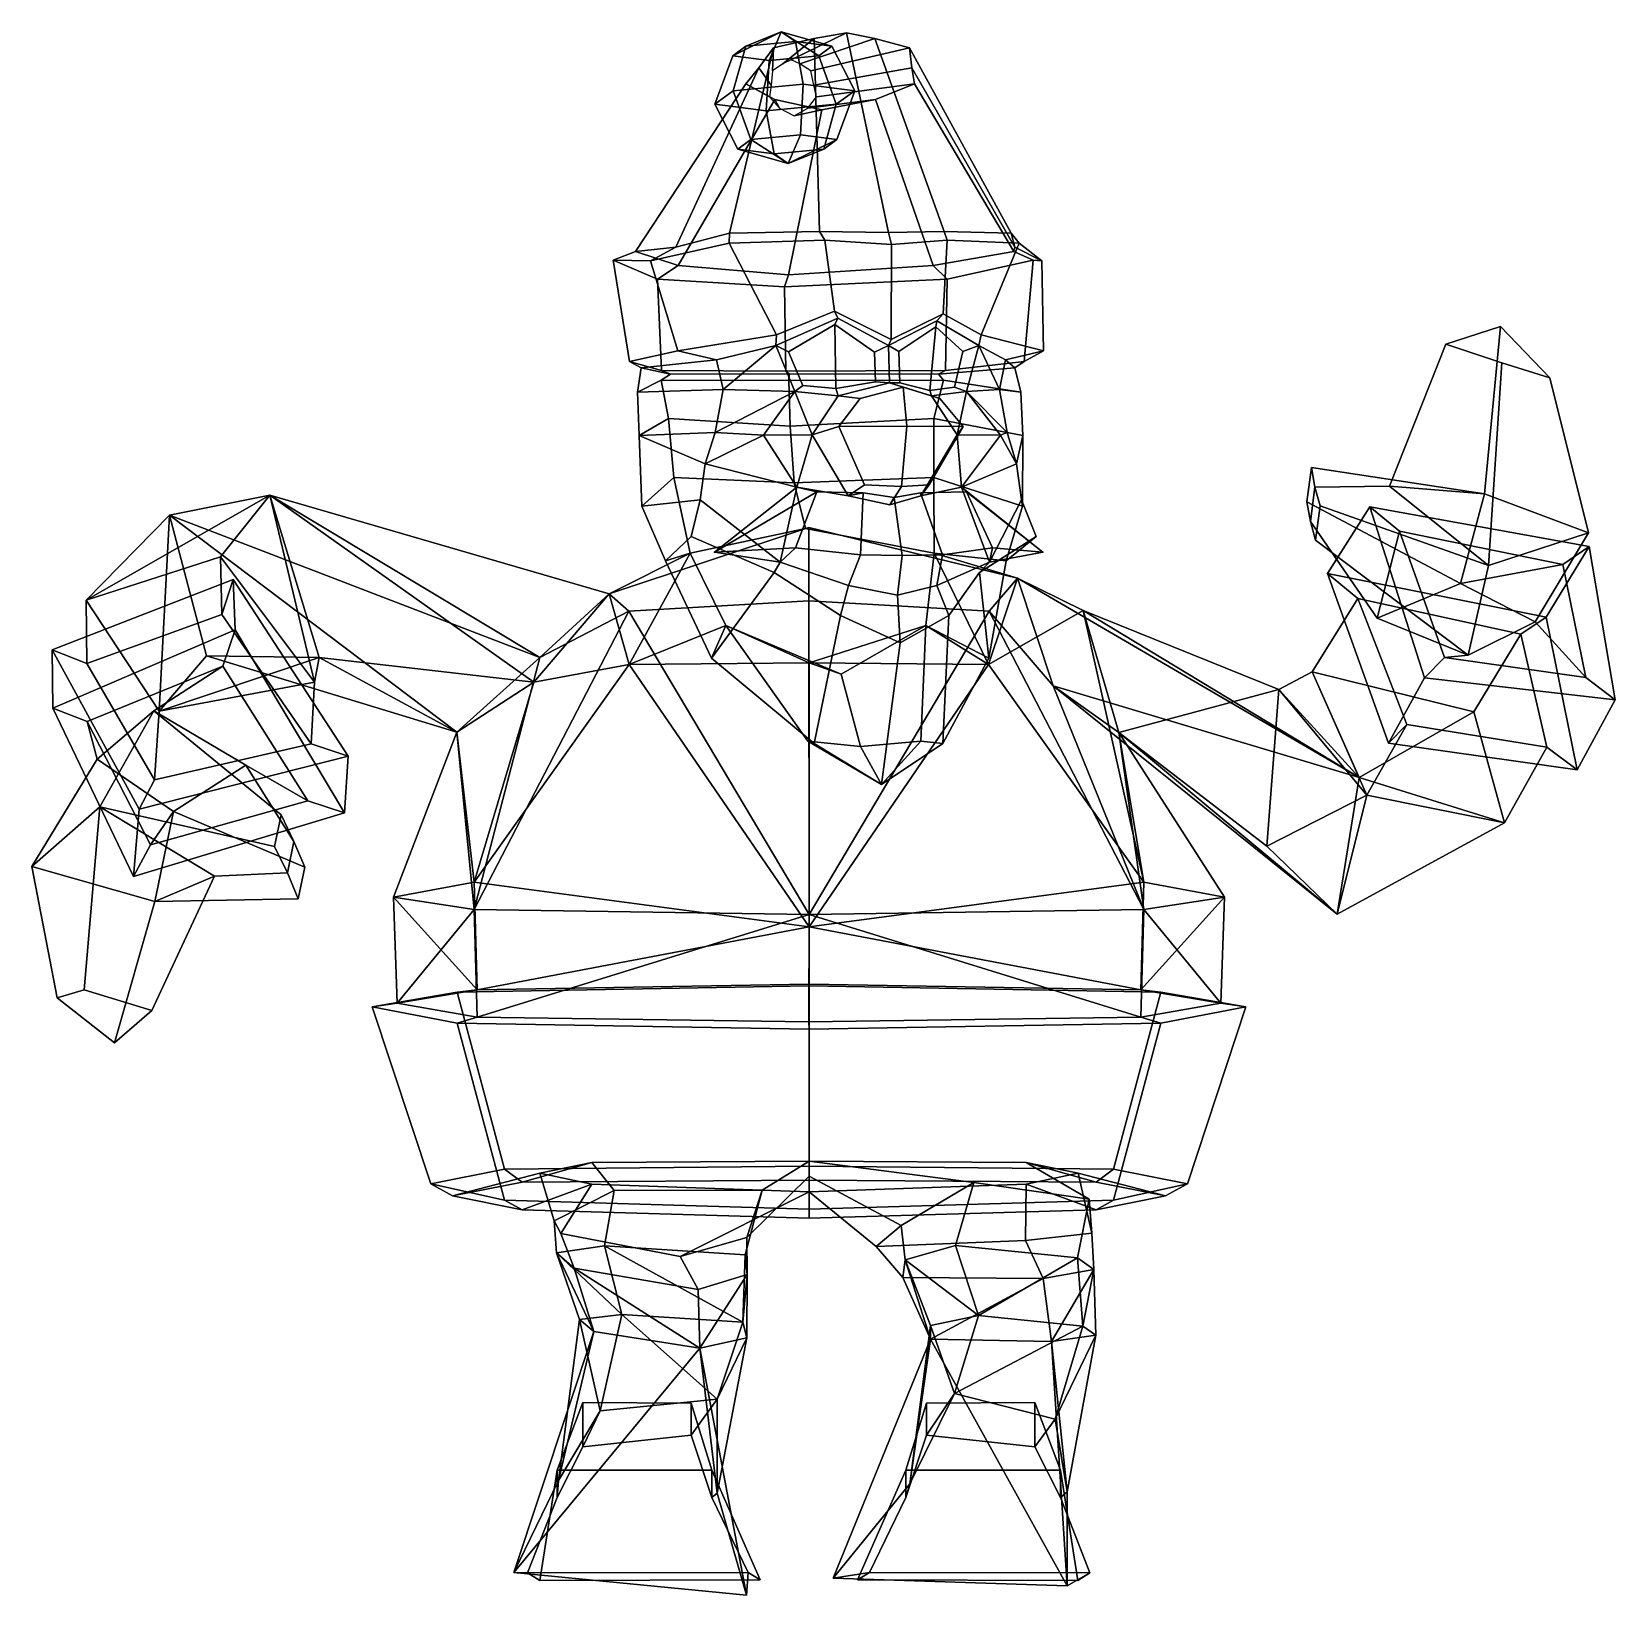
# Model space of a CAD drawing. Extents: x -239 to 244, y -158 to 319.
import ezdxf

# ---------------------------------------------------------------- set-up
doc = ezdxf.new("R2010")
doc.units = 0

msp = doc.modelspace()

# ---------------------------------------------------------------- linework, layer by layer
for p in [(-30.650131, 160.365143, 108.171852), (69.426865, 160.365143, 79.852921)]:
    msp.add_point(p)
for points in [[(-21.069309, 314.496552, 2.758418), (-10.283535, 318.948883, -9.106661), (-25.057993, 311.622498, -11.337301)], [(-10.283535, 318.948883, -9.106661), (-13.957629, 310.185455, -22.090647), (-25.057993, 311.622498, -11.337301)], [(-5.980248, 315.933594, 6.100849), (-10.283535, 318.948883, -9.106661), (-21.069309, 314.496552, 2.758418)], [(-10.283535, 318.948883, -9.106661), (1.13148, 311.622498, -18.748167), (-13.957629, 310.185455, -22.090647)], [(5.120162, 314.496552, -4.652447), (1.13148, 311.622498, -18.748167), (-10.283535, 318.948883, -9.106661)], [(-5.980248, 315.933594, 6.100849), (5.120162, 314.496552, -4.652447), (-10.283535, 318.948883, -9.106661)], [(-7.284234, 310.384125, 1.529334), (-9.813405, 309.142975, 2.490874), (-0.238815, 316.919464, 61.592113), (9.567335, 318.630219, 60.891167)], [(-7.284234, 310.384125, 1.529334), (9.567335, 318.630219, 60.891167), (18.286783, 316.919464, 56.349899), (-4.626237, 309.142975, 1.023055)], [(22.403011, 257.729156, 106.148666), (9.567335, 318.630219, 60.891167), (-0.238815, 316.919464, 61.592113), (1.339814, 258.046539, 104.388992)], [(22.403011, 257.729156, 106.148666), (39.421059, 258.046539, 93.613091), (18.286783, 316.919464, 56.349899), (9.567335, 318.630219, 60.891167)], [(-42.412628, 253.250793, 74.278282), (-26.109842, 257.53064, 98.688072), (-12.649456, 313.988129, 61.550304), (-17.144501, 307.9505, 55.502914)], [(-24.907732, 300.873657, 9.896688), (-21.069309, 314.496552, 2.758418), (-25.057993, 311.622498, -11.337301), (-30.548603, 296.809113, -10.037745)], [(-26.109842, 257.53064, 98.688072), (1.339814, 258.046539, 104.388992), (-0.238815, 316.919464, 61.592113), (-12.649456, 313.988129, 61.550304)], [(-3.568562, 302.905914, 14.623575), (-5.980248, 315.933594, 6.100849), (-21.069309, 314.496552, 2.758418), (-24.907732, 300.873657, 9.896688)], [(-12.917323, 307.016266, 3.790474), (-13.411664, 302.635956, 4.798083), (-17.144501, 307.9505, 55.502914), (-12.649456, 313.988129, 61.550304)], [(-9.813405, 309.142975, 2.490874), (-12.917323, 307.016266, 3.790474), (-12.649456, 313.988129, 61.550304), (-0.238815, 316.919464, 61.592113)], [(-3.568562, 302.905914, 14.623575), (12.129766, 300.873657, -0.583855), (5.120162, 314.496552, -4.652447), (-5.980248, 315.933594, 6.100849)], [(-4.626237, 309.142975, 1.023055), (18.286783, 316.919464, 56.349899), (28.835354, 313.988129, 49.811291), (-1.301575, 307.016266, 0.503553)], [(-1.301575, 307.016266, 0.503553), (28.835354, 313.988129, 49.811291), (29.495153, 307.9505, 42.305229), (-0.352561, 302.635956, 1.102733)], [(12.129766, 300.873657, -0.583855), (6.488895, 296.809113, -20.51829), (1.13148, 311.622498, -18.748167), (5.120162, 314.496552, -4.652447)], [(59.813477, 257.53064, 74.374229), (28.835354, 313.988129, 49.811291), (18.286783, 316.919464, 56.349899), (39.421059, 258.046539, 93.613091)], [(60.908611, 253.250793, 45.041317), (29.495153, 307.9505, 42.305229), (28.835354, 313.988129, 49.811291), (59.813477, 257.53064, 74.374229)], [(-25.057993, 311.622498, -11.337301), (-13.957629, 310.185455, -22.090647), (-14.85028, 294.776855, -25.245205), (-30.548603, 296.809113, -10.037745)], [(1.13148, 311.622498, -18.748167), (6.488895, 296.809113, -20.51829), (-14.85028, 294.776855, -25.245205), (-13.957629, 310.185455, -22.090647)], [(-54.754322, 251.950775, 53.691189), (-42.412628, 253.250793, 74.278282), (-17.144501, 307.9505, 55.502914), (-21.051039, 303.080292, 50.704247)], [(-13.411664, 302.635956, 4.798083), (-13.889002, 299.1026, 5.6331), (-21.051039, 303.080292, 50.704247), (-17.144501, 307.9505, 55.502914)], [(-0.352561, 302.635956, 1.102733), (29.495153, 307.9505, 42.305229), (30.308027, 303.080292, 36.171104), (0.491537, 299.1026, 1.563822)], [(60.633018, 251.950775, 21.039864), (30.308027, 303.080292, 36.171104), (29.495153, 307.9505, 42.305229), (60.908611, 253.250793, 45.041317)], [(-41.676067, 247.702332, 27.968489), (-54.754322, 251.950775, 53.691189), (-21.051039, 303.080292, 50.704247), (-12.250378, 298.31955, 42.442516)], [(-24.907732, 300.873657, 9.896688), (-30.548603, 296.809113, -10.037745), (-23.538948, 283.186218, -5.969105), (-19.550266, 286.060303, 8.126614)], [(-3.568562, 302.905914, 14.623575), (-24.907732, 300.873657, 9.896688), (-19.550266, 286.060303, 8.126614), (-4.461204, 287.497314, 11.469045)], [(-13.889002, 299.1026, 5.6331), (-10.822174, 295.648682, 5.449512), (-12.250378, 298.31955, 42.442516), (-21.051039, 303.080292, 50.704247)], [(-3.568562, 302.905914, 14.623575), (-4.461204, 287.497314, 11.469045), (6.639204, 286.060272, 0.715749), (12.129766, 300.873657, -0.583855)], [(0.491537, 299.1026, 1.563822), (30.308027, 303.080292, 36.171104), (18.483227, 298.31955, 33.745789), (-2.216765, 295.648682, 3.014429)], [(12.129766, 300.873657, -0.583855), (6.639204, 286.060272, 0.715749), (2.650522, 283.186218, -13.37997), (6.488895, 296.809113, -20.51829)], [(36.015575, 247.702332, 5.98397), (18.483227, 298.31955, 33.745789), (30.308027, 303.080292, 36.171104), (60.633018, 251.950775, 21.039864)], [(-8.083653, 244.807556, -1.588928), (-41.676067, 247.702332, 27.968489), (-12.250378, 298.31955, 42.442516), (2.097757, 295.112305, 34.494259)], [(-23.538948, 283.186218, -5.969105), (-30.548603, 296.809113, -10.037745), (-14.85028, 294.776855, -25.245205), (-12.438585, 281.749176, -16.72245)], [(2.650522, 283.186218, -13.37997), (-12.438585, 281.749176, -16.72245), (-14.85028, 294.776855, -25.245205), (6.488895, 296.809113, -20.51829)], [(-10.822174, 295.648682, 5.449512), (-6.398709, 293.321777, 4.658731), (2.097757, 295.112305, 34.494259), (-12.250378, 298.31955, 42.442516)], [(-8.083653, 244.807556, -1.588928), (2.097757, 295.112305, 34.494259), (18.483227, 298.31955, 33.745789), (36.015575, 247.702332, 5.98397)], [(-2.216765, 295.648682, 3.014429), (18.483227, 298.31955, 33.745789), (2.097757, 295.112305, 34.494259), (-6.398709, 293.321777, 4.658731)], [(-19.550266, 286.060303, 8.126614), (-23.538948, 283.186218, -5.969105), (-8.13529, 278.733887, -1.514879)], [(-4.461204, 287.497314, 11.469045), (-19.550266, 286.060303, 8.126614), (-8.13529, 278.733887, -1.514879)], [(-4.461204, 287.497314, 11.469045), (-8.13529, 278.733887, -1.514879), (6.639204, 286.060272, 0.715749)], [(6.639204, 286.060272, 0.715749), (-8.13529, 278.733887, -1.514879), (2.650522, 283.186218, -13.37997)], [(-8.13529, 278.733887, -1.514879), (-23.538948, 283.186218, -5.969105), (-12.438585, 281.749176, -16.72245)], [(-8.13529, 278.733887, -1.514879), (-12.438585, 281.749176, -16.72245), (2.650522, 283.186218, -13.37997)], [(-26.117954, 254.459778, 103.222176), (-26.109842, 257.53064, 98.688072), (-42.412628, 253.250793, 74.278282), (-50.111588, 249.087036, 77.549187)], [(2.990764, 255.370117, 108.795883), (1.339814, 258.046539, 104.388992), (-26.109842, 257.53064, 98.688072), (-26.117954, 254.459778, 103.222176)], [(23.298447, 254.091797, 109.313065), (22.403011, 257.729156, 106.148666), (1.339814, 258.046539, 104.388992), (2.990764, 255.370117, 108.795883)], [(23.298447, 254.091797, 109.313065), (40.324047, 255.370117, 98.231628), (39.421059, 258.046539, 93.613091), (22.403011, 257.729156, 106.148666)], [(40.324047, 255.370117, 98.231628), (62.19619, 254.459778, 78.231796), (59.813477, 257.53064, 74.374229), (39.421059, 258.046539, 93.613091)], [(62.19619, 254.459778, 78.231796), (69.179924, 249.087036, 43.793095), (60.908611, 253.250793, 45.041317), (59.813477, 257.53064, 74.374229)], [(-50.111588, 249.087036, 77.549187), (-42.412628, 253.250793, 74.278282), (-54.754322, 251.950775, 53.691189), (-61.512581, 249.332458, 53.880363)], [(-61.512581, 249.332458, 53.880363), (-54.754322, 251.950775, 53.691189), (-41.676067, 247.702332, 27.968489), (-48.032932, 243.567383, 25.80905)], [(-11.691623, 226.561707, 103.126175), (-26.117954, 254.459778, 103.222176), (-50.111588, 249.087036, 77.549187), (-41.858376, 221.632385, 91.851822)], [(5.895028, 233.807404, 110.40345), (2.990764, 255.370117, 108.795883), (-26.117954, 254.459778, 103.222176), (-11.691623, 226.561707, 103.126175)], [(23.241976, 225.141998, 109.113503), (23.298447, 254.091797, 109.313065), (2.990764, 255.370117, 108.795883), (5.895028, 233.807404, 110.40345)], [(23.241976, 225.141998, 109.113503), (39.081223, 232.999939, 101.012703), (40.324047, 255.370117, 98.231628), (23.298447, 254.091797, 109.313065)], [(66.488335, 249.332458, 17.659758), (40.298378, 243.567383, 0.813809), (36.015575, 247.702332, 5.98397), (60.633018, 251.950775, 21.039864)], [(39.081223, 232.999939, 101.012703), (50.697685, 226.561707, 85.471794), (62.19619, 254.459778, 78.231796), (40.324047, 255.370117, 98.231628)], [(50.697685, 226.561707, 85.471794), (69.644829, 221.632385, 60.299595), (69.179924, 249.087036, 43.793095), (62.19619, 254.459778, 78.231796)], [(69.179924, 249.087036, 43.793095), (66.488335, 249.332458, 17.659758), (60.633018, 251.950775, 21.039864), (60.908611, 253.250793, 45.041317)], [(-41.858376, 221.632385, 91.851822), (-50.111588, 249.087036, 77.549187), (-61.512581, 249.332458, 53.880363), (-56.529705, 218.468628, 56.801163)], [(-56.529705, 218.468628, 56.801163), (-61.512581, 249.332458, 53.880363), (-48.032932, 243.567383, 25.80905), (-46.802322, 215.730255, 26.869675)], [(-48.032932, 243.567383, 25.80905), (-41.676067, 247.702332, 27.968489), (-8.083653, 244.807556, -1.588928), (-9.323068, 241.191895, -5.968925)], [(40.298378, 243.567383, 0.813809), (-9.323068, 241.191895, -5.968925), (-8.083653, 244.807556, -1.588928), (36.015575, 247.702332, 5.98397)], [(63.774742, 218.468628, 22.758436), (39.805988, 215.730255, 2.361993), (40.298378, 243.567383, 0.813809), (66.488335, 249.332458, 17.659758)], [(69.644829, 221.632385, 60.299595), (63.774742, 218.468628, 22.758436), (66.488335, 249.332458, 17.659758), (69.179924, 249.087036, 43.793095)], [(-46.802322, 215.730255, 26.869675), (-48.032932, 243.567383, 25.80905), (-9.323068, 241.191895, -5.968925), (-8.880632, 215.444031, -4.405393)], [(39.805988, 215.730255, 2.361993), (-8.880632, 215.444031, -4.405393), (-9.323068, 241.191895, -5.968925), (40.298378, 243.567383, 0.813809)], [(5.895028, 233.807404, 110.40345), (-11.691623, 226.561707, 103.126175), (-11.907001, 223.264771, 101.290016), (6.996505, 231.592865, 108.534676)], [(23.241976, 225.141998, 109.113503), (5.895028, 233.807404, 110.40345), (6.996505, 231.592865, 108.534676), (22.432526, 223.260376, 106.252968)], [(23.241976, 225.141998, 109.113503), (22.432526, 223.260376, 106.252968), (37.163849, 230.7854, 99.998177), (39.081223, 232.999939, 101.012703)], [(39.081223, 232.999939, 101.012703), (37.163849, 230.7854, 99.998177), (49.918999, 223.264771, 83.795029), (50.697685, 226.561707, 85.471794)], [(6.032705, 229.697693, 106.079346), (6.996505, 231.592865, 108.534676), (-11.907001, 223.264771, 101.290016), (-8.126005, 221.328979, 99.884872)], [(6.399938, 210.204559, 104.074066), (6.032705, 229.697693, 106.079346), (-8.126005, 221.328979, 99.884872), (-3.732642, 211.139099, 101.649124)], [(6.032705, 229.697693, 106.079346), (18.164345, 221.325775, 104.336319), (22.432526, 223.260376, 106.252968), (6.996505, 231.592865, 108.534676)], [(18.164345, 221.325775, 104.336319), (6.032705, 229.697693, 106.079346), (6.399938, 210.204559, 104.074066), (18.394203, 212.208496, 105.148621)], [(36.882099, 229.002502, 97.140907), (37.163849, 230.7854, 99.998177), (22.432526, 223.260376, 106.252968), (25.548666, 221.445038, 102.434158)], [(25.548666, 221.445038, 102.434158), (25.832449, 211.94043, 103.437027), (34.999847, 209.592163, 95.326149), (36.882099, 229.002502, 97.140907)], [(34.999847, 209.592163, 95.326149), (42.48914, 210.588196, 86.673325), (45.051609, 221.448425, 82.235329), (36.882099, 229.002502, 97.140907)], [(36.882099, 229.002502, 97.140907), (45.051609, 221.448425, 82.235329), (49.918999, 223.264771, 83.795029), (37.163849, 230.7854, 99.998177)], [(192.264526, 223.764404, 158.465286), (208.915344, 229.062958, 145.936615), (204.099808, 178.050232, 99.619179), (175.089157, 180.415466, 129.710464)], [(209.318451, 217.994568, 165.540421), (223.981155, 213.418732, 147.894821), (208.915344, 229.062958, 145.936615), (192.264526, 223.764404, 158.465286)], [(223.981155, 213.418732, 147.894821), (235.813309, 166.192871, 112.776695), (204.099808, 178.050232, 99.619179), (208.915344, 229.062958, 145.936615)], [(-30.013685, 218.976501, 89.029854), (-11.907001, 223.264771, 101.290016), (-11.691623, 226.561707, 103.126175), (-41.858376, 221.632385, 91.851822)], [(-28.004827, 209.859009, 88.883713), (-11.907001, 223.264771, 101.290016), (-30.013685, 218.976501, 89.029854)], [(-6.190262, 209.298401, 103.385223), (-11.907001, 223.264771, 101.290016), (-28.004827, 209.859009, 88.883713)], [(-3.732642, 211.139099, 101.649124), (-8.126005, 221.328979, 99.884872), (-11.907001, 223.264771, 101.290016), (-6.190262, 209.298401, 103.385223)], [(18.394203, 212.208496, 105.148621), (22.716303, 211.96109, 107.255814), (22.432526, 223.260376, 106.252968), (18.164345, 221.325775, 104.336319)], [(25.832449, 211.94043, 103.437027), (25.548666, 221.445038, 102.434158), (22.432526, 223.260376, 106.252968), (22.716303, 211.96109, 107.255814)], [(42.48914, 210.588196, 86.673325), (46.147758, 209.298401, 88.57505), (49.918999, 223.264771, 83.795029), (45.051609, 221.448425, 82.235329)], [(46.147758, 209.298401, 88.57505), (56.290131, 209.859009, 65.03064), (49.918999, 223.264771, 83.795029)], [(58.077709, 218.976501, 64.102501), (69.644829, 221.632385, 60.299595), (50.697685, 226.561707, 85.471794), (49.918999, 223.264771, 83.795029)], [(56.290131, 209.859009, 65.03064), (58.077709, 218.976501, 64.102501), (49.918999, 223.264771, 83.795029)], [(209.318451, 217.994568, 165.540421), (192.264526, 223.764404, 158.465286), (175.089157, 180.415466, 129.710464), (205.295959, 156.279602, 134.981339)], [(-41.858376, 221.632385, 91.851822), (-56.529705, 218.468628, 56.801163), (-53.010761, 216.454865, 57.096638), (-30.013685, 218.976501, 89.029854)], [(-56.529705, 218.468628, 56.801163), (-46.802322, 215.730255, 26.869675), (-44.033619, 214.617798, 27.156029), (-53.010761, 216.454865, 57.096638)], [(-30.013685, 218.976501, 89.029854), (-53.010761, 216.454865, 57.096638), (-54.131355, 209.042908, 58.661758), (-28.004827, 209.859009, 88.883713)], [(63.774742, 218.468628, 22.758436), (60.932388, 216.454865, 24.853979), (37.597855, 214.617798, 4.05665), (39.805988, 215.730255, 2.361993)], [(58.077709, 218.976501, 64.102501), (56.290131, 209.859009, 65.03064), (62.706924, 209.042908, 25.599859), (60.932388, 216.454865, 24.853979)], [(69.644829, 221.632385, 60.299595), (58.077709, 218.976501, 64.102501), (60.932388, 216.454865, 24.853979), (63.774742, 218.468628, 22.758436)], [(209.318451, 217.994568, 165.540421), (205.295959, 156.279602, 134.981339), (235.813309, 166.192871, 112.776695), (223.981155, 213.418732, 147.894821)], [(-54.131355, 209.042908, 58.661758), (-53.010761, 216.454865, 57.096638), (-44.033619, 214.617798, 27.156029), (-46.864079, 212.72229, 25.645979)], [(-53.559036, 195.848938, 60.764297), (-54.131355, 209.042908, 58.661758), (-46.864079, 212.72229, 25.645979), (-44.626995, 201.025208, 23.470961)], [(-46.864079, 212.72229, 25.645979), (-44.033619, 214.617798, 27.156029), (-7.893263, 214.690613, -0.916103), (-7.928689, 212.648071, -1.041298)], [(-44.626995, 201.025208, 23.470961), (-46.864079, 212.72229, 25.645979), (-7.928689, 212.648071, -1.041298), (-7.531348, 198.771912, 0.362874)], [(-46.802322, 215.730255, 26.869675), (-8.880632, 215.444031, -4.405393), (-7.893263, 214.690613, -0.916103), (-44.033619, 214.617798, 27.156029)], [(39.805988, 215.730255, 2.361993), (37.597855, 214.617798, 4.05665), (-7.893263, 214.690613, -0.916103), (-8.880632, 215.444031, -4.405393)], [(39.217384, 212.72229, 1.287382), (-7.928689, 212.648071, -1.041298), (-7.893263, 214.690613, -0.916103), (37.597855, 214.617798, 4.05665)], [(36.172321, 201.025208, 0.607059), (-7.531348, 198.771912, 0.362874), (-7.928689, 212.648071, -1.041298), (39.217384, 212.72229, 1.287382)], [(63.321167, 195.848938, 27.690536), (36.172321, 201.025208, 0.607059), (39.217384, 212.72229, 1.287382), (62.706924, 209.042908, 25.599859)], [(62.706924, 209.042908, 25.599859), (39.217384, 212.72229, 1.287382), (37.597855, 214.617798, 4.05665), (60.932388, 216.454865, 24.853979)], [(-28.004827, 209.859009, 88.883713), (-54.131355, 209.042908, 58.661758), (-53.559036, 195.848938, 60.764297), (-30.395504, 196.759888, 89.403091)], [(-30.395504, 196.759888, 89.403091), (-6.190262, 209.298401, 103.385223), (-28.004827, 209.859009, 88.883713)], [(-15.745868, 195.943115, 109.390465), (-6.190262, 209.298401, 103.385223), (-30.395504, 196.759888, 89.403091)], [(-15.745868, 195.943115, 109.390465), (-0.840709, 196.096497, 108.326309), (-6.190262, 209.298401, 103.385223)], [(6.399938, 210.204559, 104.074066), (-3.732642, 211.139099, 101.649124), (-6.190262, 209.298401, 103.385223), (7.029469, 208.017517, 106.177979)], [(-0.840709, 196.096497, 108.326309), (7.029469, 208.017517, 106.177979), (-6.190262, 209.298401, 103.385223)], [(7.297136, 198.576141, 124.165672), (13.780096, 207.140503, 121.086838), (7.029469, 208.017517, 106.177979), (-0.840709, 196.096497, 108.326309)], [(6.399938, 210.204559, 104.074066), (7.029469, 208.017517, 106.177979), (22.716303, 211.96109, 107.255814), (18.394203, 212.208496, 105.148621)], [(26.883532, 210.574738, 121.033531), (22.716303, 211.96109, 107.255814), (7.029469, 208.017517, 106.177979), (13.780096, 207.140503, 121.086838)], [(28.008057, 198.757813, 125.007523), (26.883532, 210.574738, 121.033531), (13.780096, 207.140503, 121.086838), (7.297136, 198.576141, 124.165672)], [(26.883532, 210.574738, 121.033531), (38.07201, 207.140503, 114.212914), (35.512428, 208.017517, 98.118111), (22.716303, 211.96109, 107.255814)], [(34.999847, 209.592163, 95.326149), (25.832449, 211.94043, 103.437027), (22.716303, 211.96109, 107.255814), (35.512428, 208.017517, 98.118111)], [(28.008057, 198.757813, 125.007523), (45.206989, 198.576141, 113.438271), (38.07201, 207.140503, 114.212914), (26.883532, 210.574738, 121.033531)], [(34.999847, 209.592163, 95.326149), (35.512428, 208.017517, 98.118111), (46.147758, 209.298401, 88.57505), (42.48914, 210.588196, 86.673325)], [(43.34137, 196.096497, 95.824043), (46.147758, 209.298401, 88.57505), (35.512428, 208.017517, 98.118111)], [(45.206989, 198.576141, 113.438271), (43.34137, 196.096497, 95.824043), (35.512428, 208.017517, 98.118111), (38.07201, 207.140503, 114.212914)], [(56.594097, 195.943115, 88.920319), (46.147758, 209.298401, 88.57505), (43.34137, 196.096497, 95.824043)], [(58.598488, 196.759888, 64.220329), (56.290131, 209.859009, 65.03064), (46.147758, 209.298401, 88.57505)], [(56.594097, 195.943115, 88.920319), (58.598488, 196.759888, 64.220329), (46.147758, 209.298401, 88.57505)], [(56.290131, 209.859009, 65.03064), (58.598488, 196.759888, 64.220329), (63.321167, 195.848938, 27.690536), (62.706924, 209.042908, 25.599859)], [(-52.768135, 174.294678, 61.956688), (-53.559036, 195.848938, 60.764297), (-44.626995, 201.025208, 23.470961), (-43.071663, 183.037537, 26.055988)], [(-43.071663, 183.037537, 26.055988), (-44.626995, 201.025208, 23.470961), (-7.531348, 198.771912, 0.362874), (-6.324831, 181.411835, 4.626616)], [(36.202122, 183.037537, 3.623769), (-6.324831, 181.411835, 4.626616), (-7.531348, 198.771912, 0.362874), (36.172321, 201.025208, 0.607059)], [(15.04873, 180.828156, 116.946625), (7.297136, 198.576141, 124.165672), (-0.840709, 196.096497, 108.326309), (10.149372, 177.509399, 104.957939)], [(26.359432, 180.306702, 119.181404), (28.008057, 198.757813, 125.007523), (7.297136, 198.576141, 124.165672), (15.04873, 180.828156, 116.946625)], [(26.359432, 180.306702, 119.181404), (34.822071, 180.828156, 111.351334), (45.206989, 198.576141, 113.438271), (28.008057, 198.757813, 125.007523)], [(34.822071, 180.828156, 111.351334), (32.215843, 177.509399, 98.71376), (43.34137, 196.096497, 95.824043), (45.206989, 198.576141, 113.438271)], [(63.272335, 174.294678, 29.120546), (36.202122, 183.037537, 3.623769), (36.172321, 201.025208, 0.607059), (63.321167, 195.848938, 27.690536)], [(-30.395504, 196.759888, 89.403091), (-53.559036, 195.848938, 60.764297), (-33.497334, 187.236511, 89.702179)], [(-34.993752, 176.30658, 90.311348), (-33.497334, 187.236511, 89.702179), (-53.559036, 195.848938, 60.764297), (-52.768135, 174.294678, 61.956688)], [(-33.497334, 187.236511, 89.702179), (-15.745868, 195.943115, 109.390465), (-30.395504, 196.759888, 89.403091)], [(-5.532428, 180.129791, 103.260513), (-15.745868, 195.943115, 109.390465), (-33.497334, 187.236511, 89.702179)], [(-5.532428, 180.129791, 103.260513), (-0.840709, 196.096497, 108.326309), (-15.745868, 195.943115, 109.390465)], [(10.149372, 177.509399, 104.957939), (-0.840709, 196.096497, 108.326309), (-5.532428, 180.129791, 103.260513)], [(32.215843, 177.509399, 98.71376), (44.683025, 180.129791, 89.050972), (43.34137, 196.096497, 95.824043)], [(44.683025, 180.129791, 89.050972), (56.594097, 195.943115, 88.920319), (43.34137, 196.096497, 95.824043)], [(44.683025, 180.129791, 89.050972), (61.397121, 187.236511, 62.849758), (56.594097, 195.943115, 88.920319)], [(61.397121, 187.236511, 62.849758), (58.598488, 196.759888, 64.220329), (56.594097, 195.943115, 88.920319)], [(58.598488, 196.759888, 64.220329), (61.397121, 187.236511, 62.849758), (63.321167, 195.848938, 27.690536)], [(62.990852, 176.30658, 62.584496), (63.272335, 174.294678, 29.120546), (63.321167, 195.848938, 27.690536), (61.397121, 187.236511, 62.849758)], [(-34.993752, 176.30658, 90.311348), (-10.653972, 157.303833, 111.266853), (-5.532428, 180.129791, 103.260513), (-33.497334, 187.236511, 89.702179)], [(62.990852, 176.30658, 62.584496), (61.397121, 187.236511, 62.849758), (44.683025, 180.129791, 89.050972), (53.240391, 157.303833, 93.186569)], [(152.325516, 180.173615, 135.09375), (151.389557, 186.118835, 125.446571), (149.958069, 175.640625, 117.988701), (151.014923, 169.677429, 127.606224)], [(151.389557, 186.118835, 125.446571), (204.099808, 178.050232, 99.619179), (196.80368, 150.820679, 81.83033), (149.958069, 175.640625, 117.988701)], [(152.325516, 180.173615, 135.09375), (175.089157, 180.415466, 129.710464), (204.099808, 178.050232, 99.619179), (151.389557, 186.118835, 125.446571)], [(-45.559868, 157.683044, 64.187416), (-52.768135, 174.294678, 61.956688), (-43.071663, 183.037537, 26.055988), (-38.102932, 160.034058, 35.703674)], [(-38.102932, 160.034058, 35.703674), (-43.071663, 183.037537, 26.055988), (-6.324831, 181.411835, 4.626616), (-2.870681, 167.54248, 9.17567)], [(0.556347, 178.709167, 116.087509), (-5.532428, 180.129791, 103.260513), (-30.650131, 160.365143, 108.171852)], [(-30.650131, 160.365143, 108.171852), (-5.532428, 180.129791, 103.260513), (-10.653972, 157.303833, 111.266853)], [(-5.986509, 161.660431, 120.426971), (0.556347, 178.709167, 116.087509), (-30.650131, 160.365143, 108.171852)], [(36.328598, 160.034058, 28.118456), (-2.870681, 167.54248, 9.17567), (-6.324831, 181.411835, 4.626616), (36.202122, 183.037537, 3.623769)], [(14.730309, 178.446899, 112.198395), (0.556347, 178.709167, 116.087509), (-5.986509, 161.660431, 120.426971), (13.89897, 159.469116, 123.807846)], [(0.556347, 178.709167, 116.087509), (14.730309, 178.446899, 112.198395), (10.149372, 177.509399, 104.957939), (-5.532428, 180.129791, 103.260513)], [(26.359432, 180.306702, 119.181404), (15.04873, 180.828156, 116.946625), (10.149372, 177.509399, 104.957939), (22.794367, 174.722046, 107.531685)], [(26.359432, 180.306702, 119.181404), (22.794367, 174.722046, 107.531685), (32.215843, 177.509399, 98.71376), (34.822071, 180.828156, 111.351334)], [(46.21822, 178.709167, 103.166504), (44.683025, 180.129791, 89.050972), (32.215843, 177.509399, 98.71376), (32.108032, 178.446899, 107.280998)], [(32.108032, 178.446899, 107.280998), (38.899292, 159.469116, 116.733467), (54.064762, 161.660431, 103.434174), (46.21822, 178.709167, 103.166504)], [(58.301723, 157.683044, 34.797546), (36.328598, 160.034058, 28.118456), (36.202122, 183.037537, 3.623769), (63.272335, 174.294678, 29.120546)], [(46.21822, 178.709167, 103.166504), (69.426865, 160.365143, 79.852921), (44.683025, 180.129791, 89.050972)], [(69.426865, 160.365143, 79.852921), (53.240391, 157.303833, 93.186569), (44.683025, 180.129791, 89.050972)], [(54.064762, 161.660431, 103.434174), (69.426865, 160.365143, 79.852921), (46.21822, 178.709167, 103.166504)], [(153.989304, 174.459473, 144.325287), (152.325516, 180.173615, 135.09375), (151.014923, 169.677429, 127.606224), (152.564743, 163.948914, 136.842834)], [(153.989304, 174.459473, 144.325287), (205.295959, 156.279602, 134.981339), (175.089157, 180.415466, 129.710464), (152.325516, 180.173615, 135.09375)], [(-222.127106, 145.693909, 65.743423), (-181.176712, 158.938782, 74.426613), (-166.222183, 177.653931, 27.062485)], [(-222.127106, 145.693909, 65.743423), (-166.222183, 177.653931, 27.062485), (-196.731125, 171.59436, -3.522253)], [(-83.897064, 128.183075, -32.292282), (-196.731125, 171.59436, -3.522253), (-166.222183, 177.653931, 27.062485)], [(-152.534042, 120.713928, 51.150848), (-166.222183, 177.653931, 27.062485), (-181.176712, 158.938782, 74.426613)], [(-85.662613, 120.742767, 42.999542), (-62.700104, 147.655579, 2.963836), (-166.222183, 177.653931, 27.062485)], [(-85.662613, 120.742767, 42.999542), (-166.222183, 177.653931, 27.062485), (-151.189651, 128.218018, 38.903744)], [(-83.897064, 128.183075, -32.292282), (-166.222183, 177.653931, 27.062485), (-62.700104, 147.655579, 2.963836)], [(-152.534042, 120.713928, 51.150848), (-151.189651, 128.218018, 38.903744), (-166.222183, 177.653931, 27.062485)], [(-45.559868, 157.683044, 64.187416), (-37.7131, 165.048523, 94.375603), (-34.993752, 176.30658, 90.311348), (-52.768135, 174.294678, 61.956688)], [(-34.993752, 176.30658, 90.311348), (-37.7131, 165.048523, 94.375603), (-12.45018, 154.082092, 102.410118), (-10.653972, 157.303833, 111.266853)], [(24.167551, 177.032837, 112.384415), (22.794367, 174.722046, 107.531685), (10.149372, 177.509399, 104.957939), (14.730309, 178.446899, 112.198395)], [(13.89897, 159.469116, 123.807846), (26.585293, 159.265625, 120.928535), (24.167551, 177.032837, 112.384415), (14.730309, 178.446899, 112.198395)], [(24.167551, 177.032837, 112.384415), (32.108032, 178.446899, 107.280998), (32.215843, 177.509399, 98.71376), (22.794367, 174.722046, 107.531685)], [(38.899292, 159.469116, 116.733467), (32.108032, 178.446899, 107.280998), (24.167551, 177.032837, 112.384415), (26.585293, 159.265625, 120.928535)], [(62.990852, 176.30658, 62.584496), (53.240391, 157.303833, 93.186569), (50.129463, 154.082092, 84.701859), (67.436615, 165.048523, 64.621239)], [(58.301723, 157.683044, 34.797546), (63.272335, 174.294678, 29.120546), (62.990852, 176.30658, 62.584496), (67.436615, 165.048523, 64.621239)], [(151.014923, 169.677429, 127.606224), (149.958069, 175.640625, 117.988701), (196.80368, 150.820679, 81.83033), (171.328079, 140.252563, 103.770134)], [(153.989304, 174.459473, 144.325287), (152.564743, 163.948914, 136.842834), (199.106506, 128.940369, 116.964081), (205.295959, 156.279602, 134.981339)], [(174.787018, 102.135849, 117.94017), (185.799591, 122.017883, 143.456512), (169.079132, 174.111267, 102.909599), (156.174698, 153.801422, 80.144531)], [(156.174698, 153.801422, 80.144531), (169.079132, 174.111267, 102.909599), (235.983673, 162.035583, 76.386475), (222.885925, 140.550354, 55.983097)], [(185.799591, 122.017883, 143.456512), (191.847397, 128.17627, 134.432983), (178.220947, 166.675385, 104.816505), (169.079132, 174.111267, 102.909599)], [(169.079132, 174.111267, 102.909599), (178.220947, 166.675385, 104.816505), (227.925095, 156.54834, 85.886009), (235.983673, 162.035583, 76.386475)], [(235.813309, 166.192871, 112.776695), (219.57402, 139.131714, 96.33828), (196.80368, 150.820679, 81.83033), (204.099808, 178.050232, 99.619179)], [(-199.93605, 111.84021, 45.090767), (-222.127106, 145.693909, 65.743423), (-196.731125, 171.59436, -3.522253)], [(-199.93605, 111.84021, 45.090767), (-196.731125, 171.59436, -3.522253), (-185.513779, 128.775635, 4.948562)], [(-109.208702, 105.479431, -0.110319), (-196.731125, 171.59436, -3.522253), (-83.897064, 128.183075, -32.292282)], [(-185.513779, 128.775635, 4.948562), (-196.731125, 171.59436, -3.522253), (-109.208702, 105.479431, -0.110319)], [(152.564743, 163.948914, 136.842834), (151.014923, 169.677429, 127.606224), (171.328079, 140.252563, 103.770134), (199.106506, 128.940369, 116.964081)], [(-1.853932, 167.796265, 5.078217), (-1.857344, 145.49173, -46.094997), (-56.752666, 142.352966, -36.493587), (-62.700104, 147.655579, 2.963836)], [(-1.853932, 167.796265, 5.078217), (-62.700104, 147.655579, 2.963836), (-38.102932, 160.034058, 35.703674), (-2.870681, 167.54248, 9.17567)], [(-12.45018, 154.082092, 102.410118), (-37.7131, 165.048523, 94.375603), (-45.559868, 157.683044, 64.187416), (-31.507603, 128.035583, 76.833481)], [(-2.870681, 167.54248, 9.17567), (36.328598, 160.034058, 28.118456), (61.748501, 152.3703, 0.12753), (-1.853932, 167.796265, 5.078217)], [(-1.853932, 167.796265, 5.078217), (61.748501, 152.3703, 0.12753), (53.064346, 142.352966, -36.493587), (-1.857344, 145.49173, -46.094997)], [(50.129463, 154.082092, 84.701859), (52.959393, 128.035583, 52.931732), (58.301723, 157.683044, 34.797546), (67.436615, 165.048523, 64.621239)], [(199.106506, 128.940369, 116.964081), (171.328079, 140.252563, 103.770134), (178.220947, 166.675385, 104.816505), (191.847397, 128.17627, 134.432983)], [(171.328079, 140.252563, 103.770134), (196.80368, 150.820679, 81.83033), (227.925095, 156.54834, 85.886009), (178.220947, 166.675385, 104.816505)], [(205.295959, 156.279602, 134.981339), (199.106506, 128.940369, 116.964081), (219.57402, 139.131714, 96.33828), (235.813309, 166.192871, 112.776695)], [(-62.700104, 147.655579, 2.963836), (-56.614574, 126.098267, 59.291286), (-38.102932, 160.034058, 35.703674)], [(-56.614574, 126.098267, 59.291286), (-27.168282, 137.972595, 63.897171), (-38.102932, 160.034058, 35.703674)], [(-31.507603, 128.035583, 76.833481), (-45.559868, 157.683044, 64.187416), (-38.102932, 160.034058, 35.703674), (-27.168282, 137.972595, 63.897171)], [(-10.653972, 157.303833, 111.266853), (-5.986509, 161.660431, 120.426971), (-30.650131, 160.365143, 108.171852)], [(13.89897, 159.469116, 123.807846), (-5.986509, 161.660431, 120.426971), (-10.653972, 157.303833, 111.266853), (10.238081, 150.170074, 114.549202)], [(26.585293, 159.265625, 120.928535), (13.89897, 159.469116, 123.807846), (10.238081, 150.170074, 114.549202), (25.191771, 147.203278, 116.003937)], [(26.585293, 159.265625, 120.928535), (25.191771, 147.203278, 116.003937), (37.16597, 150.170074, 106.929375), (38.899292, 159.469116, 116.733467)], [(52.959393, 128.035583, 52.931732), (33.820168, 137.972595, 55.256371), (36.328598, 160.034058, 28.118456), (58.301723, 157.683044, 34.797546)], [(52.935226, 126.098267, 59.291286), (36.328598, 160.034058, 28.118456), (33.820168, 137.972595, 55.256371)], [(61.748501, 152.3703, 0.12753), (36.328598, 160.034058, 28.118456), (52.935226, 126.098267, 59.291286)], [(38.899292, 159.469116, 116.733467), (37.16597, 150.170074, 106.929375), (53.240391, 157.303833, 93.186569), (54.064762, 161.660431, 103.434174)], [(53.240391, 157.303833, 93.186569), (69.426865, 160.365143, 79.852921), (54.064762, 161.660431, 103.434174)], [(243.963684, 115.295013, 116.585846), (232.282761, 94.024216, 94.044228), (222.885925, 140.550354, 55.983097), (235.983673, 162.035583, 76.386475)], [(243.963684, 115.295013, 116.585846), (235.983673, 162.035583, 76.386475), (227.925095, 156.54834, 85.886009), (234.951675, 122.117645, 115.177299)], [(-222.008972, 126.416992, 96.286469), (-180.841736, 141.325867, 106.000648), (-181.176712, 158.938782, 74.426613), (-222.127106, 145.693909, 65.743423)], [(-181.176712, 158.938782, 74.426613), (-180.841736, 141.325867, 106.000648), (-153.61499, 101.867432, 81.94532), (-152.534042, 120.713928, 51.150848)], [(7.733609, 141.018555, 117.386154), (10.238081, 150.170074, 114.549202), (-10.653972, 157.303833, 111.266853), (-12.45018, 154.082092, 102.410118)], [(40.785618, 141.018555, 108.033379), (50.129463, 154.082092, 84.701859), (53.240391, 157.303833, 93.186569), (37.16597, 150.170074, 106.929375)], [(219.57402, 139.131714, 96.33828), (234.951675, 122.117645, 115.177299), (227.925095, 156.54834, 85.886009), (196.80368, 150.820679, 81.83033)], [(-232.30307, 112.744507, 126.640327), (-176.801102, 136.675354, 141.172943), (-177.346115, 151.959534, 112.614929), (-232.552444, 130.512512, 98.689453)], [(-232.552444, 130.512512, 98.689453), (-177.346115, 151.959534, 112.614929), (-180.841736, 141.325867, 106.000648), (-222.008972, 126.416992, 96.286469)], [(-142.272385, 98.107086, 79.75914), (-153.61499, 101.867432, 81.94532), (-180.841736, 141.325867, 106.000648), (-177.346115, 151.959534, 112.614929)], [(-142.272385, 98.107086, 79.75914), (-177.346115, 151.959534, 112.614929), (-176.801102, 136.675354, 141.172943), (-143.474335, 80.860016, 108.014336)], [(-0.219479, 102.034058, 100.978508), (7.733609, 141.018555, 117.386154), (-12.45018, 154.082092, 102.410118), (-31.507603, 128.035583, 76.833481)], [(25.99301, 132.673096, 118.835449), (25.191771, 147.203278, 116.003937), (10.238081, 150.170074, 114.549202), (7.733609, 141.018555, 117.386154)], [(25.99301, 132.673096, 118.835449), (40.785618, 141.018555, 108.033379), (37.16597, 150.170074, 106.929375), (25.191771, 147.203278, 116.003937)], [(38.962105, 102.034058, 89.891235), (52.959393, 128.035583, 52.931732), (50.129463, 154.082092, 84.701859), (40.785618, 141.018555, 108.033379)], [(81.756676, 142.535797, 45.789856), (61.748501, 152.3703, 0.12753), (52.935226, 126.098267, 59.291286)], [(72.582565, 119.558868, -23.610191), (53.064346, 142.352966, -36.493587), (61.748501, 152.3703, 0.12753)], [(81.756676, 142.535797, 45.789856), (165.914581, 91.668472, 7.591465), (61.748501, 152.3703, 0.12753)], [(72.582565, 119.558868, -23.610191), (61.748501, 152.3703, 0.12753), (165.914581, 91.668472, 7.591465)], [(174.787018, 102.135849, 117.94017), (156.174698, 153.801422, 80.144531), (165.456818, 146.215942, 82.113678), (180.374954, 107.846344, 109.583855)], [(156.174698, 153.801422, 80.144531), (222.885925, 140.550354, 55.983097), (215.131363, 135.36261, 65.03833), (165.456818, 146.215942, 82.113678)], [(-199.93605, 111.84021, 45.090767), (-201.309341, 90.892883, 74.583321), (-222.008972, 126.416992, 96.286469), (-222.127106, 145.693909, 65.743423)], [(-85.662613, 120.742767, 42.999542), (-56.614574, 126.098267, 59.291286), (-62.700104, 147.655579, 2.963836)], [(-83.897064, 128.183075, -32.292282), (-62.700104, 147.655579, 2.963836), (-56.752666, 142.352966, -36.493587)], [(-1.823219, 49.891602, -101.604851), (-56.752666, 142.352966, -36.493587), (-1.857344, 145.49173, -46.094997)], [(-1.823219, 49.891602, -101.604851), (-1.857344, 145.49173, -46.094997), (53.064346, 142.352966, -36.493587)], [(151.536423, 123.903229, 57.354389), (168.193665, 86.260284, 83.199303), (180.374954, 107.846344, 109.583855), (165.456818, 146.215942, 82.113678)], [(200.836716, 111.691437, 41.7449), (151.536423, 123.903229, 57.354389), (165.456818, 146.215942, 82.113678), (215.131363, 135.36261, 65.03833)], [(-103.881432, 51.417374, -67.260269), (-56.752666, 142.352966, -36.493587), (-1.823219, 49.891602, -101.604851)], [(-103.881432, 51.417374, -67.260269), (-83.897064, 128.183075, -32.292282), (-56.752666, 142.352966, -36.493587)], [(100.235001, 51.417374, -67.260269), (-1.823219, 49.891602, -101.604851), (53.064346, 142.352966, -36.493587)], [(20.254028, 89.516891, 98.554321), (25.99301, 132.673096, 118.835449), (7.733609, 141.018555, 117.386154), (-0.219479, 102.034058, 100.978508)], [(20.254028, 89.516891, 98.554321), (38.962105, 102.034058, 89.891235), (40.785618, 141.018555, 108.033379), (25.99301, 132.673096, 118.835449)], [(100.234993, 59.782562, 86.966103), (81.756676, 142.535797, 45.789856), (52.935226, 126.098267, 59.291286)], [(100.235001, 51.417374, -67.260269), (53.064346, 142.352966, -36.493587), (72.582565, 119.558868, -23.610191)], [(100.234993, 59.782562, 86.966103), (92.601685, 105.385956, 18.681013), (81.756676, 142.535797, 45.789856)], [(92.601685, 105.385956, 18.681013), (141.413818, 118.503845, 46.234219), (81.756676, 142.535797, 45.789856)], [(81.756676, 142.535797, 45.789856), (141.413818, 118.503845, 46.234219), (165.914581, 91.668472, 7.591465)], [(232.282761, 94.024216, 94.044228), (223.114426, 100.930206, 92.643753), (215.131363, 135.36261, 65.03833), (222.885925, 140.550354, 55.983097)], [(-232.30307, 112.744507, 126.640327), (-221.900665, 108.741211, 124.29258), (-180.542007, 125.562286, 134.259415), (-176.801102, 136.675354, 141.172943)], [(-143.474335, 80.860016, 108.014336), (-176.801102, 136.675354, 141.172943), (-180.542007, 125.562286, 134.259415), (-154.606171, 84.586273, 110.181984)], [(-1.823221, 126.563721, 67.180084), (-27.168282, 137.972595, 63.897171), (-56.614574, 126.098267, 59.291286)], [(-0.219479, 102.034058, 100.978508), (-31.507603, 128.035583, 76.833481), (-27.168282, 137.972595, 63.897171), (-2.223002, 102.726334, 85.014175)], [(-2.223002, 102.726334, 85.014175), (-27.168282, 137.972595, 63.897171), (7.976429, 123.128876, 55.166206), (13.870501, 101.092194, 75.995415)], [(7.976429, 123.128876, 55.166206), (-27.168282, 137.972595, 63.897171), (-1.823221, 126.563721, 67.180084)], [(7.976429, 123.128876, 55.166206), (-1.823221, 126.563721, 67.180084), (33.820168, 137.972595, 55.256371)], [(-1.823221, 126.563721, 67.180084), (52.935226, 126.098267, 59.291286), (33.820168, 137.972595, 55.256371)], [(32.303474, 102.726334, 75.244171), (13.870501, 101.092194, 75.995415), (7.976429, 123.128876, 55.166206), (33.820168, 137.972595, 55.256371)], [(38.962105, 102.034058, 89.891235), (32.303474, 102.726334, 75.244171), (33.820168, 137.972595, 55.256371), (52.959393, 128.035583, 52.931732)], [(199.106506, 128.940369, 116.964081), (191.847397, 128.17627, 134.432983), (234.951675, 122.117645, 115.177299), (219.57402, 139.131714, 96.33828)], [(223.114426, 100.930206, 92.643753), (210.20491, 77.823532, 68.069077), (200.836716, 111.691437, 41.7449), (215.131363, 135.36261, 65.03833)], [(-206.048111, 81.948181, 68.997711), (-207.706635, 61.498077, 96.323486), (-232.30307, 112.744507, 126.640327), (-232.552444, 130.512512, 98.689453)], [(-206.048111, 81.948181, 68.997711), (-232.552444, 130.512512, 98.689453), (-222.008972, 126.416992, 96.286469), (-201.309341, 90.892883, 74.583321)], [(-218.776962, 97.186005, 104.482239), (-201.535934, 111.965271, 120.02256), (-180.542007, 125.562286, 134.259415), (-221.900665, 108.741211, 124.29258)], [(-173.469208, 95.451263, 112.707787), (-154.606171, 84.586273, 110.181984), (-180.542007, 125.562286, 134.259415), (-201.535934, 111.965271, 120.02256)], [(-199.93605, 111.84021, 45.090767), (-185.513779, 128.775635, 4.948562), (-151.189651, 128.218018, 38.903744)], [(-199.93605, 111.84021, 45.090767), (-151.189651, 128.218018, 38.903744), (-152.534042, 120.713928, 51.150848)], [(-185.513779, 128.775635, 4.948562), (-109.208702, 105.479431, -0.110319), (-151.189651, 128.218018, 38.903744)], [(-109.208702, 105.479431, -0.110319), (-85.662613, 120.742767, 42.999542), (-151.189651, 128.218018, 38.903744)], [(-103.881432, 51.417374, -67.260269), (-109.208702, 105.479431, -0.110319), (-83.897064, 128.183075, -32.292282)], [(-1.82322, 46.13768, 116.885353), (-56.614574, 126.098267, 59.291286), (-103.881432, 59.782562, 86.966103)], [(-103.881432, 59.782562, 86.966103), (-56.614574, 126.098267, 59.291286), (-85.662613, 120.742767, 42.999542)], [(-1.82322, 46.13768, 116.885353), (-1.823221, 126.563721, 67.180084), (-56.614574, 126.098267, 59.291286)], [(-1.82322, 46.13768, 116.885353), (52.935226, 126.098267, 59.291286), (-1.823221, 126.563721, 67.180084)], [(-1.82322, 46.13768, 116.885353), (100.234993, 59.782562, 86.966103), (52.935226, 126.098267, 59.291286)], [(185.799591, 122.017883, 143.456512), (243.963684, 115.295013, 116.585846), (234.951675, 122.117645, 115.177299), (191.847397, 128.17627, 134.432983)], [(-152.534042, 120.713928, 51.150848), (-153.61499, 101.867432, 81.94532), (-201.309341, 90.892883, 74.583321), (-199.93605, 111.84021, 45.090767)], [(-103.881432, 59.782562, 86.966103), (-85.662613, 120.742767, 42.999542), (-109.208702, 105.479431, -0.110319)], [(168.193665, 86.260284, 83.199303), (151.536423, 123.903229, 57.354389), (141.413818, 118.503845, 46.234219)], [(151.536423, 123.903229, 57.354389), (165.914581, 91.668472, 7.591465), (141.413818, 118.503845, 46.234219)], [(151.536423, 123.903229, 57.354389), (200.836716, 111.691437, 41.7449), (165.914581, 91.668472, 7.591465)], [(174.787018, 102.135849, 117.94017), (232.282761, 94.024216, 94.044228), (243.963684, 115.295013, 116.585846), (185.799591, 122.017883, 143.456512)], [(100.235001, 51.417374, -67.260269), (72.582565, 119.558868, -23.610191), (92.601685, 105.385956, 18.681013)], [(72.582565, 119.558868, -23.610191), (165.914581, 91.668472, 7.591465), (159.191132, 50.000549, 18.706667)], [(92.601685, 105.385956, 18.681013), (72.582565, 119.558868, -23.610191), (159.191132, 50.000549, 18.706667)], [(137.762543, 70.738327, 52.532459), (141.413818, 118.503845, 46.234219), (92.601685, 105.385956, 18.681013)], [(168.193665, 86.260284, 83.199303), (141.413818, 118.503845, 46.234219), (137.762543, 70.738327, 52.532459)], [(-238.783752, 64.527496, 117.837776), (-218.031281, 82.708618, 141.465012), (-201.535934, 111.965271, 120.02256), (-218.776962, 97.186005, 104.482239)], [(-207.706635, 61.498077, 96.323486), (-202.602722, 71.164581, 102.359612), (-221.900665, 108.741211, 124.29258), (-232.30307, 112.744507, 126.640327)], [(-164.781158, 70.582642, 164.441345), (-162.754303, 80.227722, 156.055252), (-201.535934, 111.965271, 120.02256), (-218.031281, 82.708618, 141.465012)], [(-158.84198, 72.188965, 149.037766), (-173.469208, 95.451263, 112.707787), (-201.535934, 111.965271, 120.02256), (-162.754303, 80.227722, 156.055252)], [(210.20491, 77.823532, 68.069077), (165.914581, 91.668472, 7.591465), (200.836716, 111.691437, 41.7449)], [(-195.557373, 81.299347, 96.812973), (-218.776962, 97.186005, 104.482239), (-221.900665, 108.741211, 124.29258), (-202.602722, 71.164581, 102.359612)], [(168.193665, 86.260284, 83.199303), (210.20491, 77.823532, 68.069077), (223.114426, 100.930206, 92.643753), (180.374954, 107.846344, 109.583855)], [(174.787018, 102.135849, 117.94017), (180.374954, 107.846344, 109.583855), (223.114426, 100.930206, 92.643753), (232.282761, 94.024216, 94.044228)], [(-206.048111, 81.948181, 68.997711), (-201.309341, 90.892883, 74.583321), (-153.61499, 101.867432, 81.94532), (-142.272385, 98.107086, 79.75914)], [(-103.881432, 59.782562, 86.966103), (-109.208702, 105.479431, -0.110319), (-128.483368, 55.132828, 1.240331)], [(-128.483368, 55.132828, 1.240331), (-109.208702, 105.479431, -0.110319), (-103.881432, 51.417374, -67.260269)], [(20.254028, 89.516891, 98.554321), (-2.223002, 102.726334, 85.014175), (13.870501, 101.092194, 75.995415)], [(20.254028, 89.516891, 98.554321), (-0.219479, 102.034058, 100.978508), (-2.223002, 102.726334, 85.014175)], [(20.254028, 89.516891, 98.554321), (13.870501, 101.092194, 75.995415), (32.303474, 102.726334, 75.244171)], [(20.254028, 89.516891, 98.554321), (32.303474, 102.726334, 75.244171), (38.962105, 102.034058, 89.891235)], [(100.234993, 59.782562, 86.966103), (124.836922, 55.132828, 1.240329), (92.601685, 105.385956, 18.681013)], [(124.836922, 55.132828, 1.240329), (100.235001, 51.417374, -67.260269), (92.601685, 105.385956, 18.681013)], [(137.762543, 70.738327, 52.532459), (92.601685, 105.385956, 18.681013), (159.191132, 50.000549, 18.706667)], [(-201.274536, 53.827057, 116.747787), (-238.783752, 64.527496, 117.837776), (-218.776962, 97.186005, 104.482239), (-195.557373, 81.299347, 96.812973)], [(-206.048111, 81.948181, 68.997711), (-142.272385, 98.107086, 79.75914), (-143.474335, 80.860016, 108.014336), (-207.706635, 61.498077, 96.323486)], [(-195.557373, 81.299347, 96.812973), (-202.602722, 71.164581, 102.359612), (-154.606171, 84.586273, 110.181984), (-173.469208, 95.451263, 112.707787)], [(-155.564926, 64.327911, 142.109726), (-195.557373, 81.299347, 96.812973), (-173.469208, 95.451263, 112.707787), (-158.84198, 72.188965, 149.037766)], [(210.20491, 77.823532, 68.069077), (159.191132, 50.000549, 18.706667), (165.914581, 91.668472, 7.591465)], [(-230.999893, 24.461639, 161.857101), (-222.755966, 26.908066, 181.897263), (-218.031281, 82.708618, 141.465012), (-238.783752, 64.527496, 117.837776)], [(-202.190765, 20.657211, 181.357697), (-183.01683, 61.552658, 150.359436), (-218.031281, 82.708618, 141.465012), (-222.755966, 26.908066, 181.897263)], [(-160.755997, 62.544006, 157.479416), (-164.781158, 70.582642, 164.441345), (-218.031281, 82.708618, 141.465012), (-183.01683, 61.552658, 150.359436)], [(-207.706635, 61.498077, 96.323486), (-143.474335, 80.860016, 108.014336), (-154.606171, 84.586273, 110.181984), (-202.602722, 71.164581, 102.359612)], [(168.193665, 86.260284, 83.199303), (137.762543, 70.738327, 52.532459), (159.191132, 50.000549, 18.706667)], [(168.193665, 86.260284, 83.199303), (159.191132, 50.000549, 18.706667), (210.20491, 77.823532, 68.069077)], [(-157.587341, 54.654556, 150.525513), (-201.274536, 53.827057, 116.747787), (-195.557373, 81.299347, 96.812973), (-155.564926, 64.327911, 142.109726)], [(-160.755997, 62.544006, 157.479416), (-158.84198, 72.188965, 149.037766), (-162.754303, 80.227722, 156.055252), (-164.781158, 70.582642, 164.441345)], [(-157.587341, 54.654556, 150.525513), (-155.564926, 64.327911, 142.109726), (-158.84198, 72.188965, 149.037766), (-160.755997, 62.544006, 157.479416)], [(-213.531601, 10.750137, 169.216019), (-230.999893, 24.461639, 161.857101), (-238.783752, 64.527496, 117.837776), (-201.274536, 53.827057, 116.747787)], [(-213.531601, 10.750137, 169.216019), (-201.274536, 53.827057, 116.747787), (-183.01683, 61.552658, 150.359436), (-202.190765, 20.657211, 181.357697)], [(-157.587341, 54.654556, 150.525513), (-160.755997, 62.544006, 157.479416), (-183.01683, 61.552658, 150.359436), (-201.274536, 53.827057, 116.747787)], [(-102.970993, 26.963593, 75.275688), (-103.881432, 59.782562, 86.966103), (-128.483368, 55.132828, 1.240331)], [(-102.970993, 26.963593, 75.275688), (-1.82322, 46.13768, 116.885353), (-103.881432, 59.782562, 86.966103)], [(99.324547, 26.963593, 75.275681), (100.234993, 59.782562, 86.966103), (-1.82322, 46.13768, 116.885353)], [(99.324547, 26.963593, 75.275681), (124.836922, 55.132828, 1.240329), (100.234993, 59.782562, 86.966103)], [(-102.970993, 26.963593, 75.275688), (-128.483368, 55.132828, 1.240331), (-127.360825, 22.884872, 0.077632)], [(-127.360825, 22.884872, 0.077632), (-128.483368, 55.132828, 1.240331), (-103.881432, 51.417374, -67.260269)], [(99.324547, 26.963593, 75.275681), (123.714394, 22.884872, 0.07763), (124.836922, 55.132828, 1.240329)], [(123.714394, 22.884872, 0.07763), (100.235001, 51.417374, -67.260269), (124.836922, 55.132828, 1.240329)], [(-127.360825, 22.884872, 0.077632), (-103.881432, 51.417374, -67.260269), (-102.970985, 18.579559, -79.298103)], [(-102.970985, 18.579559, -79.298103), (-103.881432, 51.417374, -67.260269), (-1.823219, 49.891602, -101.604851)], [(-102.970985, 18.579559, -79.298103), (-1.823219, 49.891602, -101.604851), (-1.837534, 17.213593, -109.457367)], [(99.324547, 18.579559, -79.298103), (-1.837534, 17.213593, -109.457367), (-1.823219, 49.891602, -101.604851)], [(99.324547, 18.579559, -79.298103), (-1.823219, 49.891602, -101.604851), (100.235001, 51.417374, -67.260269)], [(123.714394, 22.884872, 0.07763), (99.324547, 18.579559, -79.298103), (100.235001, 51.417374, -67.260269)], [(-102.970993, 26.963593, 75.275688), (-1.82322, 28.652481, 105.420319), (-1.82322, 46.13768, 116.885353)], [(99.324547, 26.963593, 75.275681), (-1.82322, 46.13768, 116.885353), (-1.82322, 28.652481, 105.420319)], [(-213.531601, 10.750137, 169.216019), (-202.190765, 20.657211, 181.357697), (-222.755966, 26.908066, 181.897263), (-230.999893, 24.461639, 161.857101)], [(-134.986893, 21.711288, 0.018002), (-109.071838, 26.246597, 83.634064), (-102.970993, 26.963593, 75.275688), (-127.360825, 22.884872, 0.077632)], [(-109.071838, 26.246597, 83.634064), (-134.986893, 21.711288, 0.018002), (-117.154114, -32.234879, -2.723009), (-94.619293, -27.69957, 80.893051)], [(-1.82322, 28.137695, 117.696609), (-1.82322, 28.652481, 105.420319), (-102.970993, 26.963593, 75.275688), (-109.071838, 26.246597, 83.634064)], [(-1.82322, -26.771439, 114.90667), (-1.82322, 28.137695, 117.696609), (-109.071838, 26.246597, 83.634064), (-94.619293, -27.69957, 80.893051)], [(-1.82322, 28.137695, 117.696609), (105.425392, 26.246582, 83.634056), (99.324547, 26.963593, 75.275681), (-1.82322, 28.652481, 105.420319)], [(-1.82322, -26.771439, 114.90667), (90.972855, -27.69957, 80.893051), (105.425392, 26.246582, 83.634056), (-1.82322, 28.137695, 117.696609)], [(105.425392, 26.246582, 83.634056), (90.972855, -27.69957, 80.893051), (113.507675, -32.234879, -2.723011), (131.340439, 21.711273, 0.018)], [(131.340439, 21.711273, 0.018), (123.714394, 22.884872, 0.07763), (99.324547, 26.963593, 75.275681), (105.425392, 26.246582, 83.634056)], [(-109.071838, 16.772644, -91.034317), (-134.986893, 21.711288, 0.018002), (-127.360825, 22.884872, 0.077632), (-102.970985, 18.579559, -79.298103)], [(-117.154114, -32.234879, -2.723009), (-134.986893, 21.711288, 0.018002), (-109.071838, 16.772644, -91.034317), (-94.619293, -37.173523, -93.77533)], [(113.507675, -32.234879, -2.723011), (90.972855, -37.173523, -93.77533), (105.425392, 16.772629, -91.034317), (131.340439, 21.711273, 0.018)], [(105.425392, 16.772629, -91.034317), (99.324547, 18.579559, -79.298103), (123.714394, 22.884872, 0.07763), (131.340439, 21.711273, 0.018)], [(-109.071838, 16.772644, -91.034317), (-102.970985, 18.579559, -79.298103), (-1.837534, 17.213593, -109.457367), (-1.823437, 14.974777, -125.093056)], [(-94.619293, -37.173523, -93.77533), (-109.071838, 16.772644, -91.034317), (-1.823437, 14.974777, -125.093056), (-1.823218, -39.940231, -127.882378)], [(105.425392, 16.772629, -91.034317), (-1.823437, 14.974777, -125.093056), (-1.837534, 17.213593, -109.457367), (99.324547, 18.579559, -79.298103)], [(90.972855, -37.173523, -93.77533), (-1.823218, -39.940231, -127.882378), (-1.823437, 14.974777, -125.093056), (105.425392, 16.772629, -91.034317)], [(-94.619293, -27.69957, 80.893051), (-117.154114, -32.234879, -2.723009), (-110.522774, -35.7948, -2.903889), (-89.314209, -31.716087, 72.294167)], [(-89.314209, -31.716087, 72.294167), (-110.522774, -35.7948, -2.903889), (-83.871918, -28.948814, -2.556044), (-67.99353, -25.70887, 57.177807)], [(-110.522774, -35.7948, -2.903889), (-89.314209, -40.100121, -82.279625), (-67.99353, -32.333778, -64.9636), (-83.871918, -28.948814, -2.556044)], [(-1.82322, -26.771439, 114.90667), (-94.619293, -27.69957, 80.893051), (-89.314209, -31.716087, 72.294167), (-1.823219, -31.031784, 102.387756)], [(-1.823219, -31.031784, 102.387756), (-89.314209, -31.716087, 72.294167), (-67.99353, -25.70887, 57.177807), (-1.823219, -25.272919, 81.585533)], [(-67.99353, -25.70887, 57.177807), (-83.871918, -28.948814, -2.556044), (-79.472374, -43.50798, 3.302318), (-61.210663, -34.193573, 39.587257)], [(-83.871918, -28.948814, -2.556044), (-67.99353, -32.333778, -64.9636), (-77.433624, -47.29805, -40.36726), (-79.472374, -43.50798, 3.302318)], [(-1.823219, -25.272919, 81.585533), (-67.99353, -25.70887, 57.177807), (-61.210663, -34.193573, 39.587257), (-16.097656, -34.140472, 52.497585)], [(-1.823219, -29.859543, -2.976719), (-1.823219, -25.272919, 81.585533), (-16.097656, -34.140472, 52.497585), (-20.775011, -48.514076, -9.10967)], [(-1.82322, -26.771439, 114.90667), (-1.823219, -31.031784, 102.387756), (85.66777, -31.716087, 72.294159), (90.972855, -27.69957, 80.893051)], [(-1.823219, -25.272919, 81.585533), (48.40934, -31.731392, 62.669025), (83.576416, -36.809662, 30.847452), (64.347099, -25.70887, 57.177807)], [(-1.823219, -31.031784, 102.387756), (-1.823219, -25.272919, 81.585533), (64.347099, -25.70887, 57.177807), (85.66777, -31.716087, 72.294159)], [(26.252995, -44.840179, 5.151435), (48.40934, -31.731392, 62.669025), (-1.823219, -25.272919, 81.585533), (-1.823219, -29.859543, -2.976719)], [(80.225479, -28.948822, -2.556046), (84.424454, -47.235382, -9.963904), (64.213272, -49.496231, -48.375011), (64.347099, -32.333786, -64.963608)], [(64.347099, -25.70887, 57.177807), (83.576416, -36.809662, 30.847452), (84.424454, -47.235382, -9.963904), (80.225479, -28.948822, -2.556046)], [(85.66777, -31.716087, 72.294159), (64.347099, -25.70887, 57.177807), (80.225479, -28.948822, -2.556046), (106.876328, -35.794807, -2.903891)], [(106.876328, -35.794807, -2.903891), (80.225479, -28.948822, -2.556046), (64.347099, -32.333786, -64.963608), (85.66777, -40.100121, -82.279625)], [(90.972855, -27.69957, 80.893051), (85.66777, -31.716087, 72.294159), (106.876328, -35.794807, -2.903891), (113.507675, -32.234879, -2.723011)], [(-117.154114, -32.234879, -2.723009), (-94.619293, -37.173523, -93.77533), (-89.314209, -40.100121, -82.279625), (-110.522774, -35.7948, -2.903889)], [(-89.314209, -40.100121, -82.279625), (-1.823218, -42.685593, -112.46981), (-1.823218, -34.629974, -90.927673), (-67.99353, -32.333778, -64.9636)], [(-67.99353, -32.333778, -64.9636), (-1.823218, -34.629974, -90.927673), (-41.056065, -54.301216, -70.509361), (-77.433624, -47.29805, -40.36726)], [(-1.823218, -34.629974, -90.927673), (-1.823219, -29.859543, -2.976719), (-20.775011, -48.514076, -9.10967), (-41.056065, -54.301216, -70.509361)], [(26.252995, -44.840179, 5.151435), (-1.823219, -29.859543, -2.976719), (-1.823218, -34.629974, -90.927673), (18.619884, -51.249191, -59.211693)], [(64.347099, -32.333786, -64.963608), (64.213272, -49.496231, -48.375011), (18.619884, -51.249191, -59.211693), (-1.823218, -34.629974, -90.927673)], [(85.66777, -40.100121, -82.279625), (64.347099, -32.333786, -64.963608), (-1.823218, -34.629974, -90.927673), (-1.823218, -42.685593, -112.46981)], [(42.796291, -50.933289, 29.480349), (48.40934, -31.731392, 62.669025), (26.252995, -44.840179, 5.151435), (27.434952, -55.315231, 6.552993)], [(42.796291, -50.933289, 29.480349), (79.979927, -54.71817, 7.284875), (83.576416, -36.809662, 30.847452), (48.40934, -31.731392, 62.669025)], [(113.507675, -32.234879, -2.723011), (106.876328, -35.794807, -2.903891), (85.66777, -40.100121, -82.279625), (90.972855, -37.173523, -93.77533)], [(-94.619293, -37.173523, -93.77533), (-1.823218, -39.940231, -127.882378), (-1.823218, -42.685593, -112.46981), (-89.314209, -40.100121, -82.279625)], [(-64.156441, -51.037315, 18.668322), (-61.210663, -34.193573, 39.587257), (-79.472374, -43.50798, 3.302318), (-78.838882, -53.192612, 5.104434)], [(-21.31134, -53.820343, 16.342846), (-16.097656, -34.140472, 52.497585), (-61.210663, -34.193573, 39.587257), (-64.156441, -51.037315, 18.668322)], [(-21.31134, -53.820343, 16.342846), (-20.724014, -59.867416, -11.444882), (-20.775011, -48.514076, -9.10967), (-16.097656, -34.140472, 52.497585)], [(90.972855, -37.173523, -93.77533), (85.66777, -40.100121, -82.279625), (-1.823218, -42.685593, -112.46981), (-1.823218, -39.940231, -127.882378)], [(79.979927, -54.71817, 7.284875), (85.038063, -58.309242, -12.341182), (84.424454, -47.235382, -9.963904), (83.576416, -36.809662, 30.847452)], [(-78.838882, -53.192612, 5.104434), (-79.472374, -43.50798, 3.302318), (-77.433624, -47.29805, -40.36726), (-73.457611, -57.910034, -15.363346)], [(-73.457611, -57.910034, -15.363346), (-77.433624, -47.29805, -40.36726), (-41.056065, -54.301216, -70.509361), (-35.620827, -64.393761, -36.013565)], [(27.434952, -55.315231, 6.552993), (26.252995, -44.840179, 5.151435), (18.619884, -51.249191, -59.211693), (26.78446, -60.685043, -22.40486)], [(85.038063, -58.309242, -12.341182), (69.572235, -61.056816, -26.44051), (64.213272, -49.496231, -48.375011), (84.424454, -47.235382, -9.963904)], [(-58.915588, -72.014313, 33.419525), (-64.156441, -51.037315, 18.668322), (-78.838882, -53.192612, 5.104434)], [(-22.044043, -74.387024, 31.973164), (-21.31134, -53.820343, 16.342846), (-64.156441, -51.037315, 18.668322)], [(-22.044043, -74.387024, 31.973164), (-64.156441, -51.037315, 18.668322), (-58.915588, -72.014313, 33.419525)], [(-20.724014, -59.867416, -11.444882), (-35.620827, -64.393761, -36.013565), (-41.056065, -54.301216, -70.509361), (-20.775011, -48.514076, -9.10967)], [(69.572235, -61.056816, -26.44051), (26.78446, -60.685043, -22.40486), (18.619884, -51.249191, -59.211693), (64.213272, -49.496231, -48.375011)], [(49.889374, -72.351517, 42.447777), (42.796291, -50.933289, 29.480349), (27.434952, -55.315231, 6.552993)], [(49.889374, -72.351517, 42.447777), (79.979927, -54.71817, 7.284875), (42.796291, -50.933289, 29.480349)], [(-58.915588, -72.014313, 33.419525), (-78.838882, -53.192612, 5.104434), (-71.743195, -73.548698, 20.788609)], [(-71.743195, -73.548698, 20.788609), (-78.838882, -53.192612, 5.104434), (-67.382278, -77.144707, 2.165227)], [(-67.382278, -77.144707, 2.165227), (-78.838882, -53.192612, 5.104434), (-73.457611, -57.910034, -15.363346)], [(-67.382278, -77.144707, 2.165227), (-73.457611, -57.910034, -15.363346), (-35.069717, -82.279938, -16.110369)], [(-35.069717, -82.279938, -16.110369), (-73.457611, -57.910034, -15.363346), (-35.620827, -64.393761, -36.013565)], [(-22.044043, -74.387024, 31.973164), (-20.724014, -59.867416, -11.444882), (-21.31134, -53.820343, 16.342846)], [(35.230366, -79.478928, -5.160367), (27.434952, -55.315231, 6.552993), (26.78446, -60.685043, -22.40486)], [(49.889374, -72.351517, 42.447777), (27.434952, -55.315231, 6.552993), (35.176716, -75.399986, 21.616636)], [(35.176716, -75.399986, 21.616636), (27.434952, -55.315231, 6.552993), (35.230366, -79.478928, -5.160367)], [(49.889374, -72.351517, 42.447777), (81.599556, -75.599861, 22.881182), (79.979927, -54.71817, 7.284875)], [(81.599556, -75.599861, 22.881182), (85.038063, -58.309242, -12.341182), (79.979927, -54.71817, 7.284875)], [(-35.069717, -82.279938, -16.110369), (-35.620827, -64.393761, -36.013565), (-20.724014, -59.867416, -11.444882)], [(-20.812124, -79.075798, 6.269946), (-35.069717, -82.279938, -16.110369), (-20.724014, -59.867416, -11.444882)], [(-22.044043, -74.387024, 31.973164), (-20.812124, -79.075798, 6.269946), (-20.724014, -59.867416, -11.444882)], [(35.230366, -79.478928, -5.160367), (26.78446, -60.685043, -22.40486), (69.572235, -61.056816, -26.44051)], [(72.071205, -80.232681, -8.064114), (35.230366, -79.478928, -5.160367), (69.572235, -61.056816, -26.44051)], [(72.071205, -80.232681, -8.064114), (69.572235, -61.056816, -26.44051), (85.038063, -58.309242, -12.341182)], [(85.641739, -78.346199, 5.074711), (72.071205, -80.232681, -8.064114), (85.038063, -58.309242, -12.341182)], [(81.599556, -75.599861, 22.881182), (85.641739, -78.346199, 5.074711), (85.038063, -58.309242, -12.341182)], [(-65.463959, -101.374817, 15.288192), (-58.915588, -72.014313, 33.419525), (-71.743195, -73.548698, 20.788609)], [(-65.463959, -101.374817, 15.288192), (-29.864786, -97.832619, 17.299395), (-58.915588, -72.014313, 33.419525)], [(-29.864786, -97.832619, 17.299395), (-22.044043, -74.387024, 31.973164), (-58.915588, -72.014313, 33.419525)], [(42.550716, -96.112129, 25.208677), (49.889374, -72.351517, 42.447777), (35.176716, -75.399986, 21.616636)], [(42.550716, -96.112129, 25.208677), (81.599556, -75.599861, 22.881182), (49.889374, -72.351517, 42.447777)], [(-91.820602, -150.627365, -24.223494), (-78.192696, -122.589958, 0.357686), (-67.382278, -77.144707, 2.165227)], [(-91.820602, -150.627365, -24.223494), (-67.382278, -77.144707, 2.165227), (-35.069717, -82.279938, -16.110369)], [(-78.192696, -122.589958, 0.357686), (-65.463959, -101.374817, 15.288192), (-71.743195, -73.548698, 20.788609)], [(-78.192696, -122.589958, 0.357686), (-71.743195, -73.548698, 20.788609), (-67.382278, -77.144707, 2.165227)], [(-29.864786, -97.832619, 17.299395), (-20.812124, -79.075798, 6.269946), (-22.044043, -74.387024, 31.973164)], [(28.873638, -123.606812, 0.474974), (42.550716, -96.112129, 25.208677), (35.176716, -75.399986, 21.616636)], [(28.873638, -123.606812, 0.474974), (35.176716, -75.399986, 21.616636), (35.230366, -79.478928, -5.160367)], [(73.230698, -103.912483, 7.193739), (81.599556, -75.599861, 22.881182), (42.550716, -96.112129, 25.208677)], [(73.230698, -103.912483, 7.193739), (85.641739, -78.346199, 5.074711), (81.599556, -75.599861, 22.881182)], [(-29.805454, -126.480965, -10.507682), (-35.069717, -82.279938, -16.110369), (-20.812124, -79.075798, 6.269946)], [(-29.805454, -126.480965, -10.507682), (-20.812124, -79.075798, 6.269946), (-29.864786, -97.832619, 17.299395)], [(5.560968, -152.336197, -23.567009), (28.873638, -123.606812, 0.474974), (35.230366, -79.478928, -5.160367)], [(5.560968, -152.336197, -23.567009), (35.230366, -79.478928, -5.160367), (76.840691, -154.730301, -39.969082)], [(76.840691, -154.730301, -39.969082), (35.230366, -79.478928, -5.160367), (72.071205, -80.232681, -8.064114)], [(76.899338, -126.050194, -11.879264), (72.071205, -80.232681, -8.064114), (85.641739, -78.346199, 5.074711)], [(76.840691, -154.730301, -39.969082), (72.071205, -80.232681, -8.064114), (76.899338, -126.050194, -11.879264)], [(76.899338, -126.050194, -11.879264), (85.641739, -78.346199, 5.074711), (73.230698, -103.912483, 7.193739)], [(-20.902411, -157.594101, -42.059292), (-91.820602, -150.627365, -24.223494), (-35.069717, -82.279938, -16.110369)], [(-20.902411, -157.594101, -42.059292), (-35.069717, -82.279938, -16.110369), (-29.805454, -126.480965, -10.507682)], [(28.873638, -123.606812, 0.474974), (27.673773, -127.827744, 43.725594), (33.987896, -108.736435, 35.947453), (42.550716, -96.112129, 25.208677)], [(42.550716, -96.112129, 25.208677), (33.987896, -108.736435, 35.947453), (66.977409, -112.334427, 35.947453), (73.230698, -103.912483, 7.193739)], [(-31.473774, -119.444244, 102.617195), (-37.787899, -98.998032, 87.801697), (-70.777412, -98.812729, 87.801697), (-78.613716, -119.444244, 102.617195)], [(-78.613716, -119.444244, 102.617195), (-70.777412, -98.812729, 87.801697), (-70.777412, -112.334427, 35.947453), (-78.613716, -127.827744, 43.725594)], [(-78.192696, -122.589958, 0.357686), (-78.613716, -127.827744, 43.725594), (-70.777412, -112.334427, 35.947453), (-65.463959, -101.374817, 15.288192)], [(-29.864786, -97.832619, 17.299395), (-65.463959, -101.374817, 15.288192), (-70.777412, -112.334427, 35.947453), (-37.787899, -108.736435, 35.947453)], [(-37.787899, -98.998032, 87.801697), (-37.787899, -108.736435, 35.947453), (-70.777412, -112.334427, 35.947453), (-70.777412, -98.812729, 87.801697)], [(-29.805454, -126.480965, -10.507682), (-29.864786, -97.832619, 17.299395), (-37.787899, -108.736435, 35.947453), (-31.473774, -127.827744, 43.725594)], [(-31.473774, -119.444244, 102.617195), (-31.473774, -127.827744, 43.725594), (-37.787899, -108.736435, 35.947453), (-37.787899, -98.998032, 87.801697)], [(27.673773, -119.444244, 102.617195), (74.813721, -119.444244, 102.617195), (66.977409, -98.812729, 87.801697), (33.987896, -98.998032, 87.801697)], [(27.673773, -119.444244, 102.617195), (33.987896, -98.998032, 87.801697), (33.987896, -108.736435, 35.947453), (27.673773, -127.827744, 43.725594)], [(33.987896, -98.998032, 87.801697), (66.977409, -98.812729, 87.801697), (66.977409, -112.334427, 35.947453), (33.987896, -108.736435, 35.947453)], [(74.813721, -119.444244, 102.617195), (74.813721, -127.827744, 43.725594), (66.977409, -112.334427, 35.947453), (66.977409, -98.812729, 87.801697)], [(76.899338, -126.050194, -11.879264), (73.230698, -103.912483, 7.193739), (66.977409, -112.334427, 35.947453), (74.813721, -127.827744, 43.725594)], [(-83.890282, -153.02951, 102.617195), (-78.613716, -119.444244, 102.617195), (-78.613716, -127.827744, 43.725594), (-87.594154, -150.723206, 36.317848)], [(-16.70689, -152.844193, 102.617195), (-31.473774, -119.444244, 102.617195), (-78.613716, -119.444244, 102.617195), (-83.890282, -153.02951, 102.617195)], [(-16.70689, -152.844193, 102.617195), (-20.410763, -150.61731, 32.613968), (-31.473774, -127.827744, 43.725594), (-31.473774, -119.444244, 102.617195)], [(12.906889, -152.844193, 102.617195), (80.090286, -153.02951, 102.617195), (74.813721, -119.444244, 102.617195), (27.673773, -119.444244, 102.617195)], [(12.906889, -152.844193, 102.617195), (27.673773, -119.444244, 102.617195), (27.673773, -127.827744, 43.725594), (16.610764, -150.61731, 32.613968)], [(80.090286, -153.02951, 102.617195), (83.794151, -150.723206, 36.317848), (74.813721, -127.827744, 43.725594), (74.813721, -119.444244, 102.617195)], [(-91.820602, -150.627365, -24.223494), (-87.594154, -150.723206, 36.317848), (-78.613716, -127.827744, 43.725594), (-78.192696, -122.589958, 0.357686)], [(5.560968, -152.336197, -23.567009), (16.610764, -150.61731, 32.613968), (27.673773, -127.827744, 43.725594), (28.873638, -123.606812, 0.474974)], [(-20.902411, -157.594101, -42.059292), (-29.805454, -126.480965, -10.507682), (-31.473774, -127.827744, 43.725594), (-20.410763, -150.61731, 32.613968)], [(76.840691, -154.730301, -39.969082), (76.899338, -126.050194, -11.879264), (74.813721, -127.827744, 43.725594), (83.794151, -150.723206, 36.317848)], [(-91.820602, -150.627365, -24.223494), (-20.902411, -157.594101, -42.059292), (-20.410763, -150.61731, 32.613968), (-87.594154, -150.723206, 36.317848)], [(-83.890282, -153.02951, 102.617195), (-87.594154, -150.723206, 36.317848), (-20.410763, -150.61731, 32.613968), (-16.70689, -152.844193, 102.617195)], [(76.840691, -154.730301, -39.969082), (83.794151, -150.723206, 36.317848), (16.610764, -150.61731, 32.613968), (5.560968, -152.336197, -23.567009)], [(80.090286, -153.02951, 102.617195), (12.906889, -152.844193, 102.617195), (16.610764, -150.61731, 32.613968), (83.794151, -150.723206, 36.317848)]]:
    msp.add_3dface(points)

doc.saveas('drawing.dxf')
